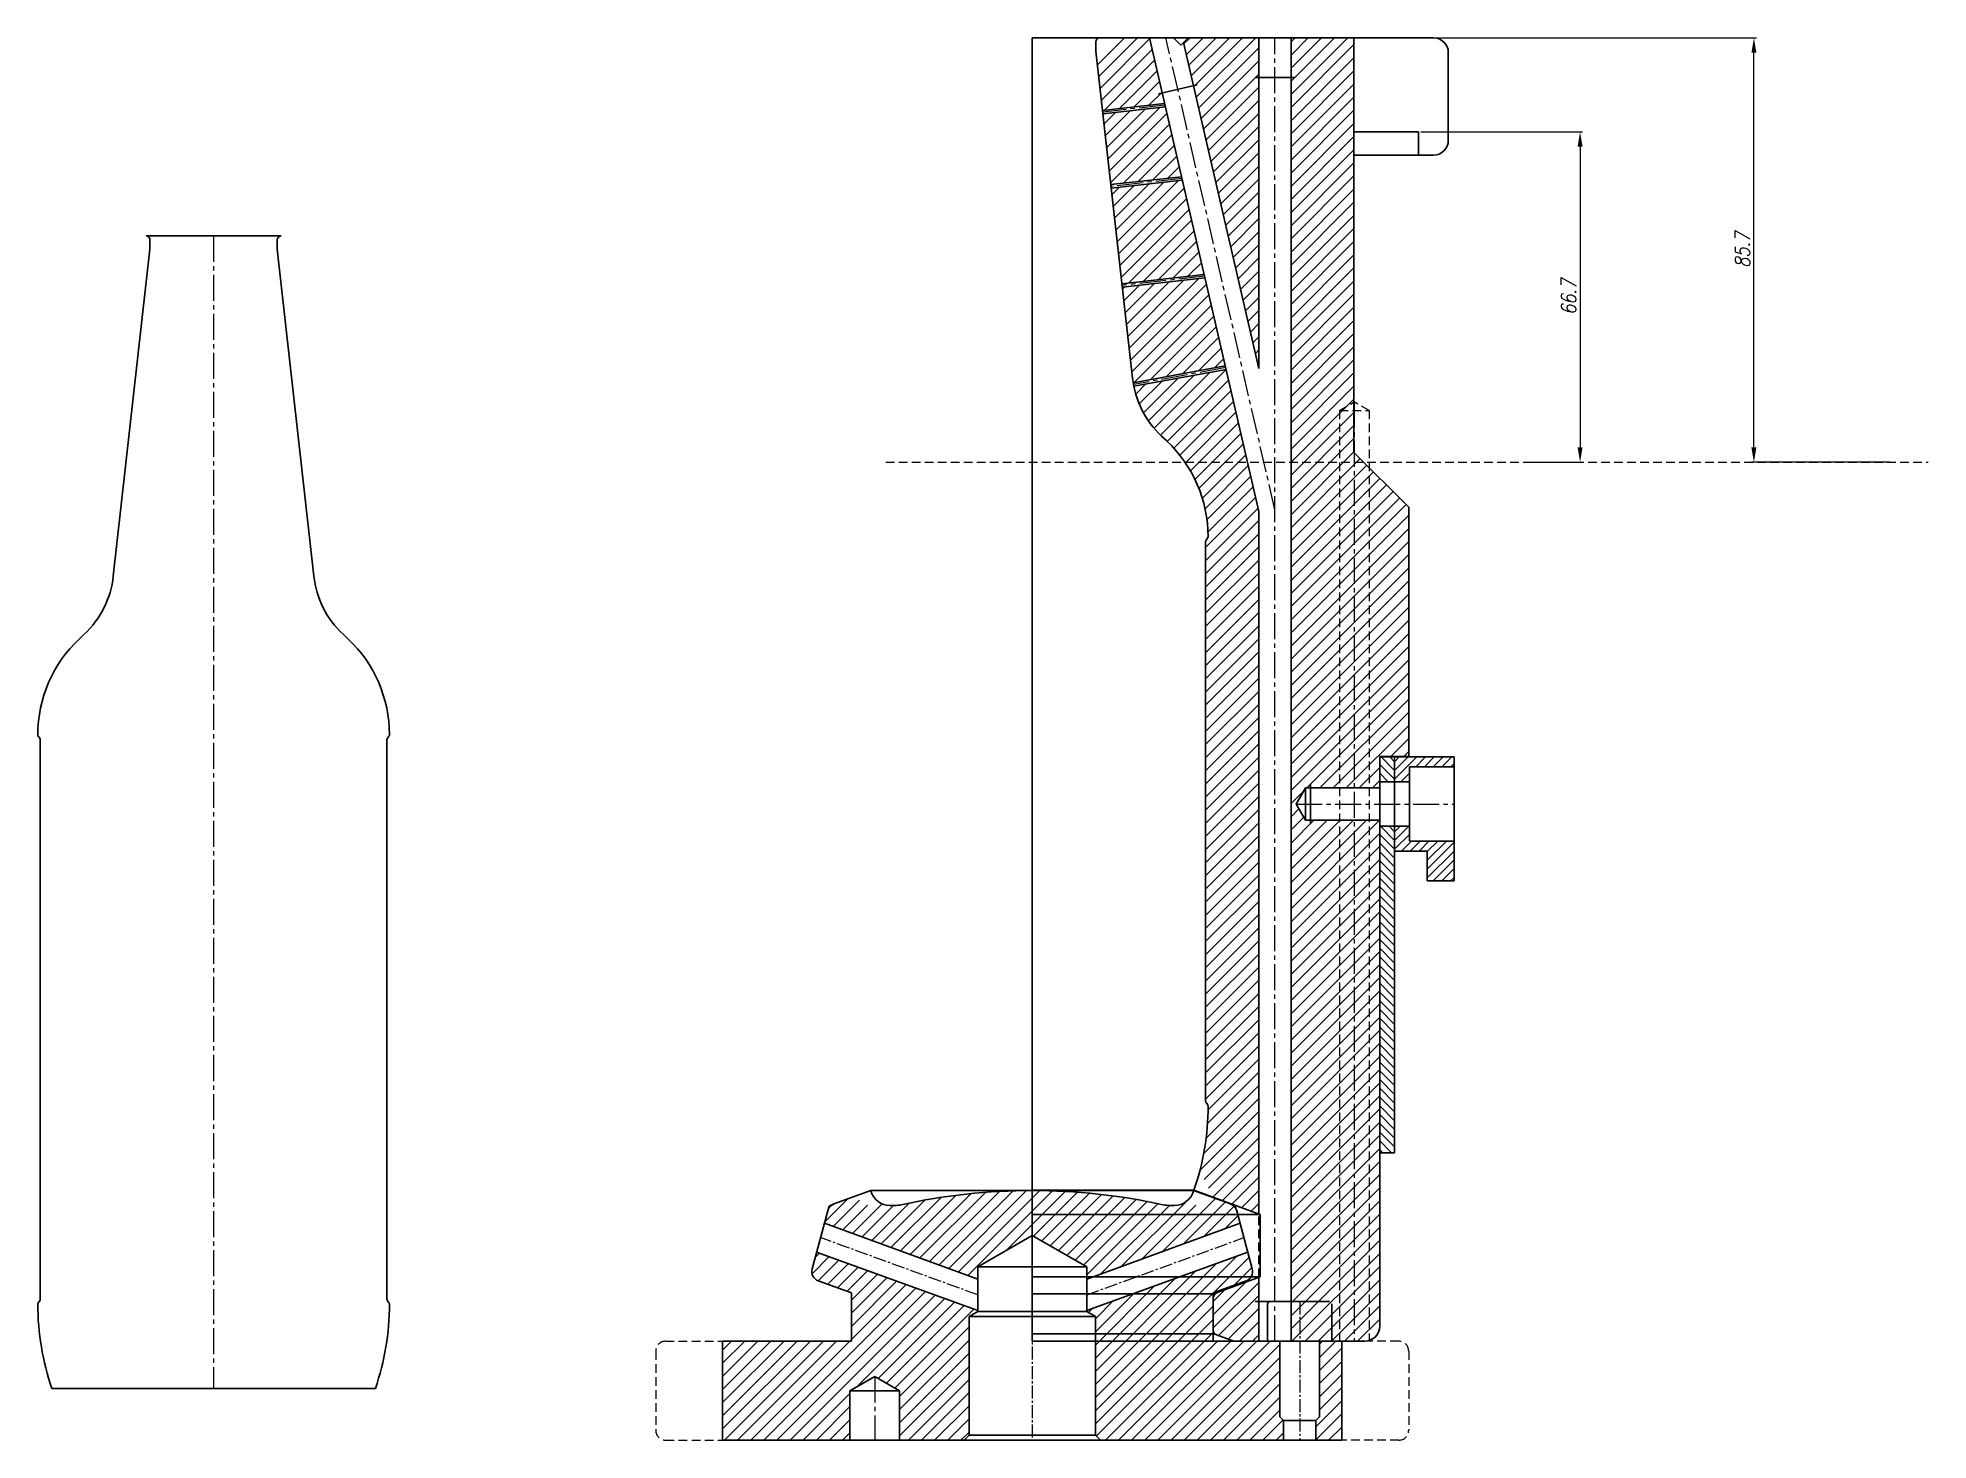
# Model space of a CAD drawing. Extents: x -199 to 935, y -94 to 506.
# Drawn here: x 553.6 to 935.2, y -4.3 to 278.9 of the extents above; entities that cross this region are included whole.
import ezdxf

# ---------------------------------------------------------------- set-up
doc = ezdxf.new("R2010")
doc.units = 0
doc.header["$LTSCALE"] = 7
doc.header["$MEASUREMENT"] = 0
doc.linetypes.add('CENTER2', pattern=[1.125, 0.75, -0.125, 0.125, -0.125])
doc.linetypes.add('HIDDEN', pattern=[0.375, 0.25, -0.125])
doc.layers.get('0').update_dxf_attribs({"linetype": 'CONTINUOUS', "lineweight": 15})
for name, color, linetype, lineweight in [('1', 1, 'CENTER2', 15), ('2', 2, 'HIDDEN', 15), ('3', 3, 'CONTINUOUS', 30), ('8', 252, 'CONTINUOUS', 15)]:
    doc.layers.add(name, color=color, linetype=linetype, lineweight=lineweight)
doc.styles.add('ITALICT', font='ITALICT.shx', dxfattribs={"width": 0.8, "height": 3})
doc.dimstyles.get("Standard").update_dxf_attribs({"dimtxt": 3, "dimasz": 3, "dimexe": 0.5, "dimexo": 0.5, "dimgap": 0.8, "dimtad": 1, "dimdsep": 46, "dimtxsty": 'ITALICT', "dimcen": 0.09, "dimazin": 2, "dimtfac": 1, "dimtmove": 0, "dimatfit": 3, "dimfxl": 1, "dimtolj": 1, "dimtzin": 0, "dimarcsym": 0})

msp = doc.modelspace()

# ---------------------------------------------------------------- blocks, each defined once
blk = doc.blocks.new('*D109')
at = {"color": 0, "linetype": 'ByBlock', "lineweight": -2, "transparency": 16777216}
for p, q in [((832.79, 259.87), (865.44, 259.87)), ((864.94, 256.87), (864.94, 196.17)), ((853.43, 193.17), (865.44, 193.17))]:
    blk.add_line(p, q, dxfattribs=at)
at = {"color": 0, "transparency": 16777216}
for points in [[(864.44, 256.87), (865.44, 256.87), (864.94, 259.87)], [(864.44, 196.17), (865.44, 196.17), (864.94, 193.17)]]:
    blk.add_solid(points, dxfattribs=at)
at = {"color": 0, "transparency": 16777216, "insert": (862.64, 226.52), "char_height": 3, "attachment_point": 5, "rotation": 90, "style": 'ITALICT'}
blk.add_mtext('\\A1;66.7', dxfattribs=at)
blk = doc.blocks.new('*D110')
at = {"color": 0, "linetype": 'ByBlock', "lineweight": -2, "transparency": 16777216}
for p, q in [((835.84, 278.87), (900.53, 278.87)), ((900.03, 196.17), (900.03, 275.87)), ((927.47, 193.17), (899.53, 193.17))]:
    blk.add_line(p, q, dxfattribs=at)
at = {"color": 0, "transparency": 16777216}
for points in [[(899.53, 275.87), (900.53, 275.87), (900.03, 278.87)], [(899.53, 196.17), (900.53, 196.17), (900.03, 193.17)]]:
    blk.add_solid(points, dxfattribs=at)
at = {"color": 0, "transparency": 16777216, "insert": (897.73, 236.02), "char_height": 3, "attachment_point": 5, "rotation": 90, "style": 'ITALICT'}
blk.add_mtext('\\A1;85.7', dxfattribs=at)
blk = doc.blocks.new('A$C7AA643B1')
at = {"layer": '8'}
h = blk.add_hatch(dxfattribs=at)
h.set_pattern_fill('ANSI31', scale=15)
h.set_pattern_definition([(45, (-79.7259, -279.4683), (-1.325825, 1.325825), [])])
h.paths.add_polyline_path([(70.15, -150.7), (56.15, -150.7), (56.15, -151.45), (70.15, -151.45)], flags=17)
h.paths.add_polyline_path([(70.15, -157.95), (56.15, -157.95), (56.15, -158.7), (70.15, -158.7)], flags=17)
h.paths.add_polyline_path([(76, -94.75), (64.95, -83.7), (64.95, 0), (53, 0), (53, -8), (52.25, -8), (52.25, -255.15), (53, -255.15), (53, -263.15), (67.15, -263.15, 0.414214), (70.15, -260.15), (70.15, -158.7), (56.15, -158.7), (56.15, -157.95), (55.15, -157.95), (53.27, -154.7), (55.15, -151.45), (56.15, -151.45), (56.15, -150.7), (70.15, -150.7), (70.15, -145.1), (76, -145.1)])
h.paths.add_polyline_path([(45.75, -255.15), (45, -255.15), (45, -263.15), (45.75, -263.15)])
h.paths.add_polyline_path([(53, -255.15), (52.25, -255.15), (52.25, -263.15), (53, -263.15)], flags=17)
h.paths.add_polyline_path([(45, -255.15), (45.75, -255.15), (45.75, -250.24), (37.54, -253.23, 0.315299), (36.55, -254.64), (36.55, -260.95, 0.315299), (37.21, -261.89), (40.67, -263.15), (45, -263.15)])
h.paths.add_polyline_path([(45.75, -95.66), (39.12, -66.94), (20.51, -70.34, 0.155587), (26.12, -80.43), (27.14, -81.39, -0.208694), (35.49, -100.87), (35.09, -101.4, 0.162278), (34.99, -101.7), (34.99, -214.7, 0.33077), (35.22, -215.25, -0.284079), (35.49, -215.7, -0.068769), (33.54, -229.84, -0.427646), (35.46, -233.73), (45.75, -237.47)])
h.paths.add_polyline_path([(34.86, -48.48), (18.19, -50.35), (20.25, -68.7, 0.012688), (20.38, -69.66), (38.96, -66.26)])
h.paths.add_polyline_path([(30.3, -28.74), (15.95, -30.35), (18.11, -49.65), (34.7, -47.79)])
h.paths.add_polyline_path([(26.88, -13.93), (14.27, -15.35), (15.87, -29.65), (30.14, -28.05)])
h.paths.add_polyline_path([(22.89, 0), (16.08, 0, -0.454796), (12.91, -3.23), (14.19, -14.65), (26.72, -13.25), (26.24, -11.14), (25.51, -11.31)])
h.paths.add_polyline_path([(23.66, 0), (22.89, 0), (25.51, -11.31), (26.24, -11.14)], flags=17)
h.paths.add_polyline_path([(31.18, -0.32), (30.55, -0.95), (32.57, -9.68), (33.3, -9.51)])
h.paths.add_polyline_path([(45.75, 0), (45, 0), (45, -8), (45.75, -8)], flags=17)
h.paths.add_polyline_path([(53, 0), (52.25, 0), (52.25, -8), (53, -8)], flags=17)
h.paths.add_polyline_path([(45, 0), (31.5, 0), (31.18, -0.32), (33.3, -9.51), (32.57, -9.68), (45.75, -66.77), (45.75, -8), (45, -8)])
h.paths.add_polyline_path([(36.93, -18.69), (43.53, -17.93), (43.02, -13.46), (36.42, -14.22)], flags=24)
h.paths.add_polyline_path([(44.31, -186.23), (53.69, -186.23), (53.69, -181.73), (44.31, -181.73)], flags=9)
h.paths.add_polyline_path([(55.76, -251.41), (57.04, -258.63), (61.47, -257.85), (60.2, -250.63)], flags=24)
h.paths.add_polyline_path([(56.48, -175.89), (61.75, -175.89), (61.75, -171.39), (56.48, -171.39)], flags=24)
h.paths.add_polyline_path([(56.57, -166.89), (61.73, -166.89), (61.73, -162.39), (56.57, -162.39)], flags=24)
h.paths.add_polyline_path([(53.12, -33.97), (62.27, -31.85), (61.25, -27.47), (52.11, -29.58)], flags=9)
h.paths.add_polyline_path([(43.65, -158.08), (43.65, -151.32), (39.15, -151.32), (39.15, -158.08)], flags=24)
h.paths.add_polyline_path([(27.97, -53.84), (30.06, -62.87), (34.44, -61.86), (32.36, -52.83)], flags=24)
h = blk.add_hatch(dxfattribs=at)
h.set_pattern_fill('ANSI31', scale=10, angle=90, style=0)
h.set_pattern_definition([(135, (-127.1053, -367.5647), (-0.8838835, -0.8838835), [])])
h.paths.add_polyline_path([(73.15, -225.1), (73.15, -215.7), (70.15, -215.7), (70.15, -225.1)])
h.paths.add_polyline_path([(70.15, -215.7), (73.15, -215.7), (73.15, -191.7), (70.15, -191.7)])
h.paths.add_polyline_path([(70.15, -191.7), (73.15, -191.7), (73.15, -179.7), (70.15, -179.7)])
h.paths.add_polyline_path([(73.15, -159.2), (70.15, -159.2), (70.15, -179.7), (73.15, -179.7)])
h.paths.add_polyline_path([(73.15, -145.2), (70.15, -145.2), (70.15, -150.2), (73.15, -150.2)])
h = blk.add_hatch(dxfattribs=at)
h.set_pattern_fill('ANSI31', scale=10, style=0)
h.set_pattern_definition([(45, (-127.1053, -367.5647), (-0.8838835, 0.8838835), [])])
h.paths.add_polyline_path([(76.15, -147.2), (85.15, -147.2), (85.15, -145.2), (73.15, -145.2), (73.15, -150.2), (76.15, -150.2)])
h.paths.add_polyline_path([(76.15, -162.2), (76.15, -159.2), (73.15, -159.2), (73.15, -164.2), (79.75, -164.2), (79.75, -170.2), (85.15, -170.2), (85.15, -162.2)])
at = {"layer": '1', "color": 7}
for p, q in [((49, -95.29), (27, 0)), ((49, -263.15), (49, 0)), ((26.8, -13.59), (14.23, -15)), ((30.22, -28.4), (15.91, -30)), ((34.78, -48.14), (18.15, -50)), ((39.04, -66.6), (20.44, -70)), ((65, -73.52), (65, -263.15)), ((53.27, -154.7), (85.15, -154.7))]:
    blk.add_line(p, q, dxfattribs=at)
at = {"layer": '2', "color": 7}
for p, q in [((62, -75.25), (65, -73.52)), ((62, -75.25), (68, -75.25)), ((62, -75.25), (62, -263.15)), ((68, -75.25), (65, -73.52)), ((68, -75.25), (68, -263.03)), ((45.75, -250.24), (45.75, -237.47)), ((36.55, -253.59), (37.54, -253.23)), ((36.55, -253.59), (36.55, -254.64)), ((36.55, -260.95), (36.55, -261.65)), ((36.55, -261.65), (37.21, -261.89))]:
    blk.add_line(p, q, dxfattribs=at)
at = {"layer": '3', "color": 7}
for p, q in [((0, 0), (0, -263.15)), ((0, 0), (81, 0)), ((45.75, -95.66), (23.66, 0)), ((30, -1.5), (28.5, 0)), ((30, -1.5), (31.5, 0)), ((45.75, -66.77), (45.75, 0)), ((52.25, -263.15), (52.25, 0)), ((64.95, 0), (64.95, -83.7)), ((12.85, -0.8), (12.85, -2.7)), ((12.85, -2.7), (20.25, -68.7)), ((45.75, -66.77), (30.55, -0.95)), ((84, -3), (84, -20.7)), ((25.51, -11.31), (33.3, -9.51)), ((45, -8), (53, -8)), ((26.72, -13.25), (14.19, -14.65)), ((26.88, -13.93), (14.27, -15.35)), ((64.95, -19), (77.95, -19)), ((77.95, -19), (77.95, -23.7)), ((64.95, -23.7), (81, -23.7)), ((30.14, -28.05), (15.87, -29.65)), ((30.3, -28.74), (15.95, -30.35)), ((34.7, -47.79), (18.11, -49.65)), ((34.86, -48.48), (18.19, -50.35)), ((38.96, -66.26), (20.38, -69.66)), ((39.12, -66.94), (20.51, -70.34)), ((26.12, -80.43), (27.14, -81.39)), ((64.95, -83.7), (76, -94.75)), ((76, -94.75), (76, -145.1)), ((45.75, -237.47), (45.75, -95.66)), ((34.99, -214.7), (34.99, -101.7)), ((35.39, -101), (35.09, -101.4)), ((70.15, -145.1), (76, -145.1)), ((70.15, -145.1), (70.15, -260.15)), ((70.15, -145.2), (85.15, -145.2)), ((73.15, -145.2), (73.15, -225.1)), ((76.15, -147.2), (85.15, -147.2)), ((76.15, -147.2), (76.15, -162.2)), ((85.15, -145.2), (85.15, -170.2)), ((55.15, -151.45), (53.27, -154.7)), ((55.15, -151.45), (55.15, -157.95)), ((55.15, -151.45), (70.15, -151.45)), ((56.15, -150.7), (56.15, -158.7)), ((70.15, -150.2), (76.15, -150.2)), ((55.15, -157.95), (53.27, -154.7)), ((55.15, -157.95), (70.15, -157.95)), ((70.15, -159.2), (76.15, -159.2)), ((76.15, -162.2), (85.15, -162.2)), ((73.15, -164.2), (79.75, -164.2)), ((79.75, -164.2), (79.75, -170.2)), ((79.75, -170.2), (85.15, -170.2)), ((35.39, -215.4), (35.09, -215)), ((70.15, -225.1), (73.15, -225.1)), ((0, -232.7), (32.65, -232.7)), ((32.65, -232.7), (46, -237.56)), ((0, -237.56), (46, -237.56)), ((46, -237.56), (46, -250.15)), ((46, -250.15), (0, -250.15)), ((37.54, -253.23), (46, -250.15)), ((45.75, -263.15), (45.75, -250.24)), ((0, -253.59), (36.55, -253.59)), ((36.55, -254.64), (36.55, -260.95)), ((45, -255.15), (53, -255.15)), ((36.55, -261.65), (0, -261.65)), ((0, -263.15), (67.15, -263.15)), ((37.21, -261.89), (40.67, -263.15))]:
    blk.add_line(p, q, dxfattribs=at)
for centre, radius, start, end in [((81, -3), 3, 0, 90), ((13.65, -0.8), 0.8, 90, 180), ((81, -20.7), 3, 270, 0), ((39.13, -66.58), 19, 186.3974, 226.7904), ((8.99, -100.7), 26.5, 0, 46.7904), ((35.49, -101.7), 0.5, 143.1301, 180), ((34.99, -100.7), 0.5, 323.1301, 360), ((-16.63, -215.7), 52.13, 340.9661, 0), ((35.49, -214.7), 0.5, 180, 216.8699), ((34.99, -215.7), 0.5, 0, 36.8699), ((38.05, -254.64), 1.5, 110, 180), ((37.55, -260.95), 1, 180, 250), ((67.15, -260.15), 3, 270, 0)]:
    blk.add_arc(centre, radius, start, end, dxfattribs=at)
blk = doc.blocks.new('A$C669206CA')
at = {"layer": '8'}
h = blk.add_hatch(dxfattribs=at)
h.set_pattern_fill('ANSI31', color=2, scale=15)
h.set_pattern_definition([(45, (-7.0785, -6.1837), (-1.325825, 1.325825), [])])
h.paths.add_polyline_path([(0, 0, 0.053951), (-26.44, -2.86, -0.053951), (-27.72, -3), (-28.72, -3, -0.138201), (-30.81, -2.41, -0.501319), (-35.41, -1.03), (-40.04, -2.71, 0.244698), (-41.28, -4.07), (-41.96, -6.59), (-11, -17.86), (-11, -15.4), (0, -9.05)])
h.paths.add_polyline_path([(41.96, -6.59), (41.28, -4.07, 0.244698), (40.04, -2.71), (35.41, -1.03, -0.501319), (30.81, -2.41, -0.138201), (28.72, -3), (27.72, -3, -0.053951), (26.44, -2.86, 0.053951), (0, 0), (0, -9.05), (11, -15.4), (11, -17.86)])
h.paths.add_polyline_path([(36.5, -20.65), (43.18, -18.22, 0.388879), (44.43, -15.82), (43.52, -12.41), (11, -24.24), (11, -24.39), (12.75, -25.4), (12.75, -49.4), (13.75, -50.4), (50, -50.4), (50, -45.65), (50, -30.4), (36.5, -30.4)])
h.paths.add_polyline_path([(-12.75, -25.4), (-11, -24.39), (-11, -24.24), (-43.52, -12.41), (-44.43, -15.82, 0.388879), (-43.18, -18.22), (-36.5, -20.65), (-36.5, -30.4), (-62.5, -30.4), (-62.5, -50.4), (-36.8, -50.4), (-36.8, -40.4), (-31.8, -37.51), (-26.8, -40.4), (-26.8, -50.4), (-13.75, -50.4), (-12.75, -49.4)])
h.paths.add_polyline_path([(62.5, -30.4), (58, -30.4), (58, -45.65), (58, -50.4), (62.5, -50.4)])
h.paths.add_polyline_path([(58, -45.65), (57.25, -46.4), (57.25, -50.4), (58, -50.4)])
h.paths.add_polyline_path([(50.75, -46.4), (50, -45.65), (50, -50.4), (50.75, -50.4)])
h.paths.add_polyline_path([(29.33, -35.82), (29.33, -29.98), (24.83, -29.98), (24.83, -35.82)], flags=24)
h.paths.add_polyline_path([(21.9, -40.88), (21.9, -34.92), (17.4, -34.92), (17.4, -40.88)], flags=24)
h.paths.add_polyline_path([(-36.68, -34.02), (-28.67, -34.02), (-28.67, -29.52), (-36.68, -29.52)], flags=24)
h.paths.add_polyline_path([(-19.01, -47.98), (-19.01, -42.82), (-23.51, -42.82), (-23.51, -47.98)], flags=24)
at = {"layer": '1', "color": 2, "ltscale": 0.5}
for p, q in [((0, 0), (0, -50.4)), ((-11, -21.05), (-42.74, -9.5)), ((11, -21.05), (42.74, -9.5)), ((54, -22.4), (54, -50.4))]:
    blk.add_line(p, q, dxfattribs=at)
at = {"layer": '1', "color": 2}
blk.add_line((-31.8, -37.51), (-31.8, -50.4), dxfattribs=at)
at = {"layer": '2', "color": 2}
for p, q in [((-41.28, -4.07), (-41.01, -3.06)), ((-40.04, -2.71), (-41.01, -3.06)), ((40.04, -2.71), (41.01, -3.06)), ((41.28, -4.07), (41.01, -3.06)), ((-74, -30.4), (-62.5, -30.4)), ((74, -30.4), (62.5, -30.4)), ((-76, -32.4), (-76, -48.4)), ((76, -32.4), (76, -48.4)), ((-74, -50.4), (-62.5, -50.4)), ((74, -50.4), (62.5, -50.4))]:
    blk.add_line(p, q, dxfattribs=at)
for centre, start, end in [((-74, -32.4), 90, 180), ((74, -32.4), 0, 90), ((-74, -48.4), 180, 270), ((74, -48.4), 270, 0)]:
    blk.add_arc(centre, 2, start, end, dxfattribs=at)
at = {"layer": '3', "color": 2}
for p, q in [((-32.6, 0), (32.59, 0)), ((32.59, 0), (40.04, -2.71)), ((-32.6, 0), (-40.04, -2.71)), ((-27.72, -3), (-28.72, -3)), ((27.72, -3), (28.72, -3)), ((-44.43, -15.82), (-41.28, -4.07)), ((-11, -17.86), (-41.96, -6.59)), ((11, -17.86), (41.96, -6.59)), ((44.43, -15.82), (41.28, -4.07)), ((-11, -15.4), (0, -9.05)), ((-11, -15.4), (0, -9.05)), ((11, -15.4), (0, -9.05)), ((-11, -24.24), (-43.52, -12.41)), ((11, -24.24), (43.52, -12.41)), ((-36.5, -20.65), (-43.18, -18.22)), ((0, -15.4), (-11, -15.4)), ((-11, -15.4), (-11, -24.39)), ((0, -15.4), (-11, -15.4)), ((0, -15.4), (11, -15.4)), ((11, -15.4), (11, -24.39)), ((36.5, -20.65), (43.18, -18.22)), ((-36.5, -20.65), (-36.5, -30.4)), ((36.5, -20.65), (36.5, -30.4)), ((48, -22.4), (60, -22.4)), ((-12.75, -25.4), (-11, -24.39)), ((-12.75, -25.4), (0, -25.4)), ((-11, -24.39), (0, -24.39)), ((11, -24.39), (0, -24.39)), ((12.75, -25.4), (0, -25.4)), ((12.75, -25.4), (11, -24.39)), ((-62.5, -30.4), (-36.5, -30.4)), ((62.5, -30.4), (36.5, -30.4)), ((62.5, -30.4), (62.5, -50.4)), ((-36.8, -40.4), (-31.8, -37.51)), ((-26.8, -40.4), (-31.8, -37.51)), ((-36.8, -40.4), (-26.8, -40.4)), ((50, -45.65), (50.75, -46.4)), ((58, -45.65), (57.25, -46.4)), ((-12.75, -49.4), (-13.75, -50.4)), ((-12.75, -49.4), (0, -49.4)), ((12.75, -49.4), (0, -49.4)), ((12.75, -49.4), (13.75, -50.4)), ((50.75, -46.4), (54, -46.4)), ((50.75, -46.4), (50.75, -50.4)), ((57.25, -46.4), (54, -46.4)), ((57.25, -46.4), (57.25, -50.4)), ((-62.5, -50.4), (0, -50.4)), ((62.5, -50.4), (0, -50.4))]:
    blk.add_line(p, q, dxfattribs=at)
at = {"layer": '3', "color": 2, "ltscale": 0.5}
for p, q in [((-12.75, -25.4), (-12.75, -49.4)), ((12.75, -25.4), (12.75, -49.4)), ((47.5, -22.9), (47.5, -30.4)), ((60.5, -22.9), (60.5, -30.4)), ((-62.5, -30.4), (-62.5, -50.4)), ((50, -30.4), (50, -45.65)), ((58, -30.4), (58, -45.65)), ((-36.8, -40.4), (-36.8, -50.4)), ((-26.8, -40.4), (-26.8, -50.4))]:
    blk.add_line(p, q, dxfattribs=at)
at = {"layer": '3', "color": 2}
for centre, radius, start, end in [((0, -123.59), 123.59, 77.6473, 102.3527), ((-39.35, -4.59), 2, 110, 165), ((-28.72, 1), 4, 194.4775, 270), ((-27.72, 3), 6, 270, 282.3527), ((27.72, 3), 6, 257.6473, 270), ((28.72, 1), 4, 270, 345.5225), ((39.35, -4.59), 2, 15, 70), ((-42.5, -16.34), 2, 165, 250), ((42.5, -16.34), 2, 290, 15), ((48, -22.9), 0.5, 90, 180)]:
    blk.add_arc(centre, radius, start, end, dxfattribs=at)

# ---------------------------------------------------------------- dimensions: what is measured, and where the dimension line sits
for base, p1, p2, picture, middle in [((900.0286, 278.871), (927.9668, 193.171), (835.3433, 278.871), '*D110', (897.7286, 236.021)), ((864.9389, 193.171), (832.2933, 259.871), (852.9327, 193.171), '*D109', (862.6389, 226.521))]:
    dim = msp.add_linear_dim(base=base, p1=p1, p2=p2, angle=90, dimstyle='Standard', override={"dimarcsym": 1})
    dim.commit()
    dim.dimension.update_dxf_attribs({"geometry": picture, "text_midpoint": middle})

# ---------------------------------------------------------------- linework, layer by layer
at = {"layer": '1'}
msp.add_line((589.0917, 238.8695), (589.0917, 6.1695), dxfattribs=at)
at = {"layer": '2'}
msp.add_line((724.8113, 193.171), (935.2144, 193.171), dxfattribs=at)
at = {"layer": '3'}
for p, q in [((589.0917, 238.8695), (575.4417, 238.8695)), ((576.2417, 238.0695), (576.2417, 236.1695)), ((589.0917, 238.8695), (602.7417, 238.8695)), ((601.9417, 238.0695), (601.9417, 236.1695)), ((576.2417, 236.1695), (568.8417, 170.1695)), ((601.9417, 236.1695), (609.3417, 170.1695)), ((562.9687, 158.4383), (561.953, 157.4841)), ((615.2147, 158.4383), (616.2304, 157.4841)), ((553.6967, 137.8695), (553.9967, 137.4695)), ((624.4867, 137.8695), (624.1867, 137.4695)), ((554.0967, 24.1695), (554.0967, 137.1695)), ((624.0867, 24.1695), (624.0867, 137.1695)), ((553.6967, 23.4695), (553.9967, 23.8695)), ((624.4867, 23.4695), (624.1867, 23.8695)), ((589.0917, 6.1695), (556.4467, 6.1695)), ((589.0917, 6.1695), (621.7367, 6.1695))]:
    msp.add_line(p, q, dxfattribs=at)
for centre, radius, start, end in [((575.4417, 238.0695), 0.8, 0, 90), ((602.7417, 238.0695), 0.8, 90, 180), ((549.96, 172.2865), 19, 313.209602, 353.602646), ((628.2234, 172.2865), 19, 186.397354, 226.790398), ((580.0967, 138.1695), 26.5, 133.209602, 180), ((598.0867, 138.1695), 26.5, 0, 46.790398), ((554.0967, 138.1695), 0.5, 180, 216.869898), ((553.5967, 137.1695), 0.5, 0, 36.869898), ((624.5867, 137.1695), 0.5, 143.130102, 180), ((624.0867, 138.1695), 0.5, 323.130102, 360), ((554.0967, 23.1695), 0.5, 143.130102, 180), ((605.7235, 23.1695), 52.1268, 180, 199.033935), ((553.5967, 24.1695), 0.5, 323.130102, 0), ((572.46, 23.1695), 52.1268, 340.966065, 0), ((624.5867, 24.1695), 0.5, 180, 216.869898), ((624.0867, 23.1695), 0.5, 0, 36.869898)]:
    msp.add_arc(centre, radius, start, end, dxfattribs=at)

# ---------------------------------------------------------------- block references
at = {"layer": '8'}
for name, p in [('A$C7AA643B1', (754.3433, 278.871)), ('A$C669206CA', (754.3433, 46.121))]:
    msp.add_blockref(name, p, dxfattribs=at)

msp.set_redraw_order([(e.dxf.handle, doc.entitydb.next_handle()) for e in msp.query("TEXT MTEXT ATTDEF DIMENSION ARC_DIMENSION")])  # texts and dimensions are drawn at this point

doc.saveas('drawing.dxf')
